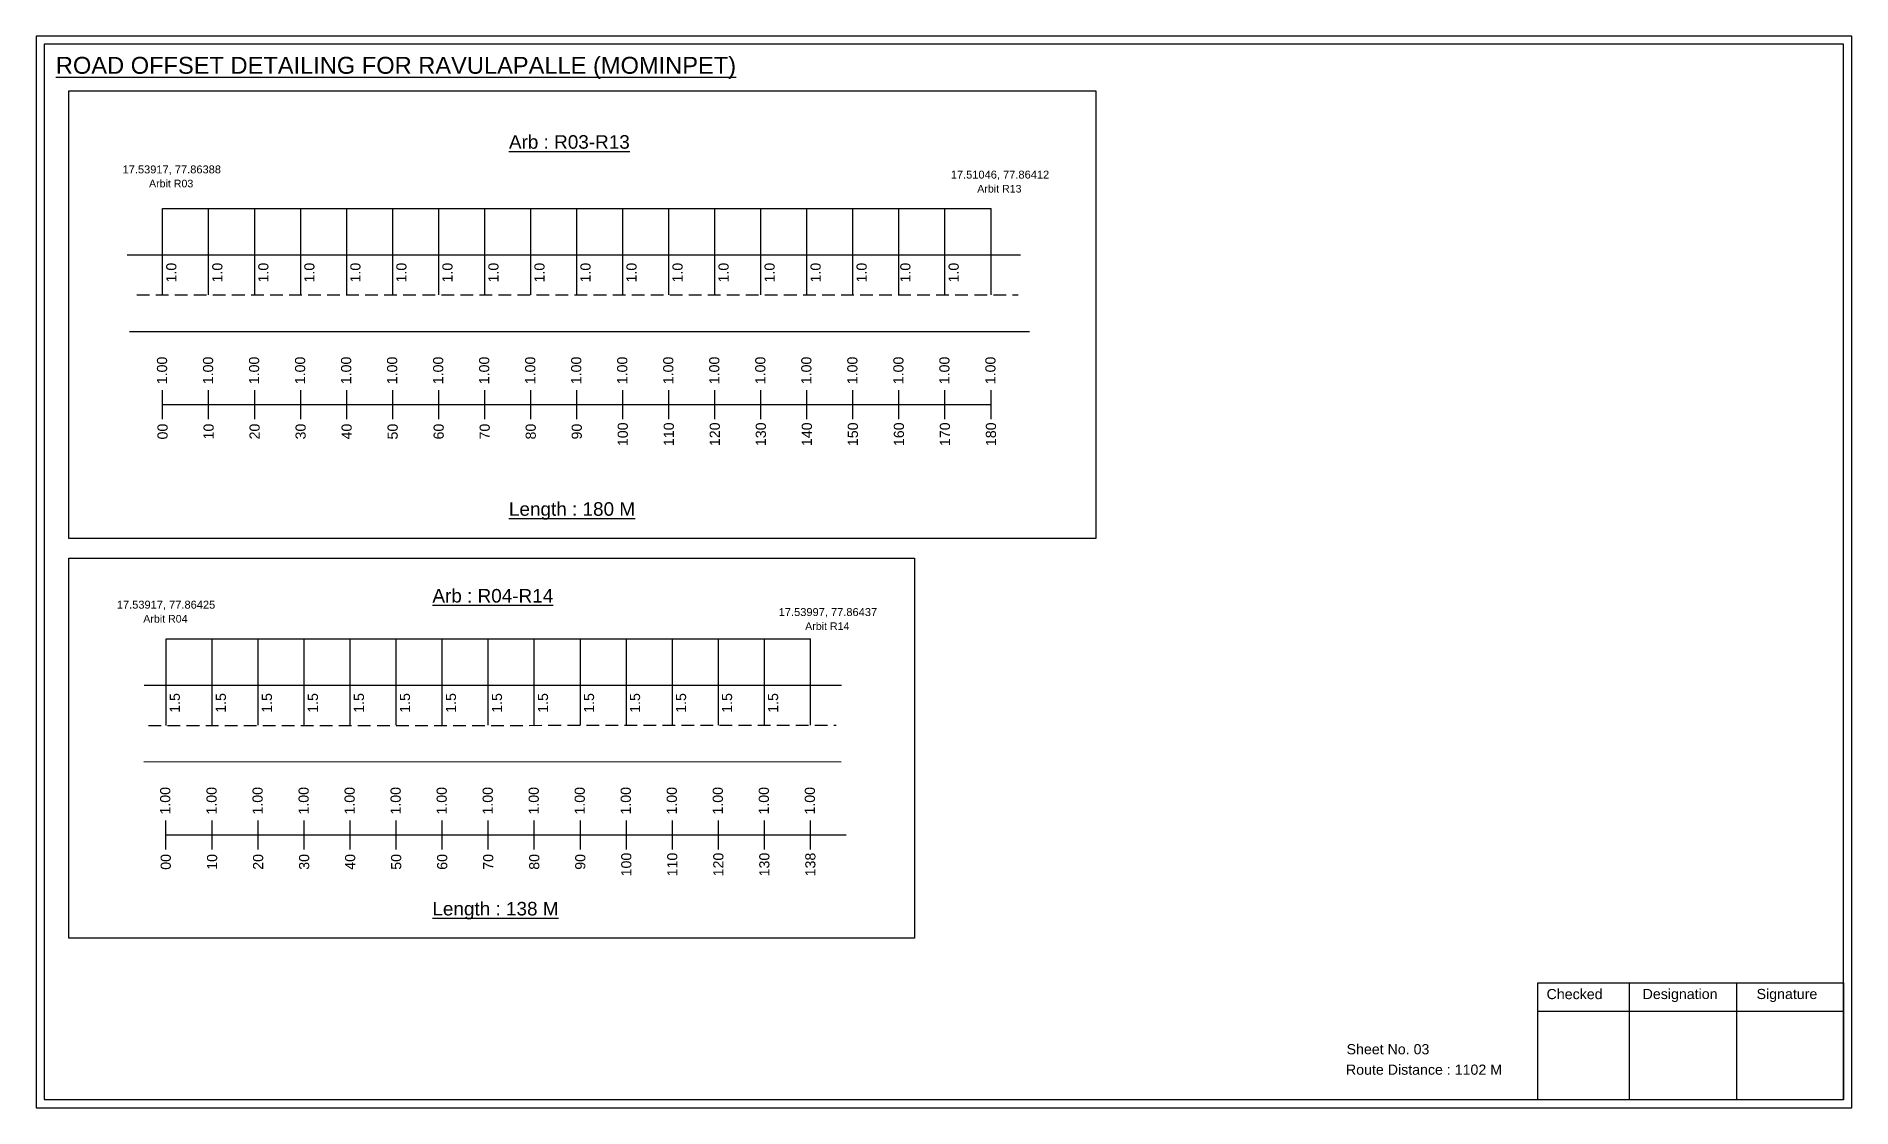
# Model space of a CAD drawing. Header units: inches. Extents: x 650 to 5493, y 229 to 773.
# Drawn here: x 4957 to 5493, y 267 to 583 of the extents above; entities that cross this region are included whole.
import ezdxf

# ---------------------------------------------------------------- set-up
doc = ezdxf.new("R2010")
doc.units = ezdxf.units.IN
doc.header["$MEASUREMENT"] = 0
doc.linetypes.add('DASHED2', pattern=[0.375, 0.25, -0.125])
doc.layers.add('PDF_Geometry', color=7, linetype='Continuous')
doc.layers.add('PDF_Text', color=5, linetype='Continuous')
doc.styles.add('PDF Arial', font='arial.ttf')
doc.styles.get("Standard").update_dxf_attribs({"font": 'arial.ttf'})

msp = doc.modelspace()

# ---------------------------------------------------------------- texts
at = {"color": 242, "true_color": 0xcd2027}
for s, height, p in [('%%UROAD OFFSET DETAILING FOR RAVULAPALLE (MOMINPET)', 5, (4962.57, 572.4)), ('%%UArb : R03-R13', 4, (5096.46, 550.25)), ('%%ULength : 180 M', 4, (5096.46, 441.75)), ('%%UArb : R04-R14', 4, (5073.84, 416.1)), ('%%ULength : 138 M', 4, (5073.84, 323.6))]:
    msp.add_text(s, height=height, dxfattribs=at).set_placement(p)
at = {"color": 5}
for s, height, p in [('17.53917, 77.86388', 2.34, (4982.28, 542.96)), ('17.51046, 77.86412', 2.34, (5227.03, 541.42)), ('Arbit R03', 2.246, (4990.1, 538.83)), ('Arbit R13', 2.246, (5234.85, 537.29)), ('17.53917, 77.86425', 2.34, (4980.58, 414.29)), ('17.53997, 77.86437', 2.34, (5176.18, 412.11)), ('Arbit R04', 2.246, (4988.4, 410.17)), ('Arbit R14', 2.246, (5184, 407.99))]:
    msp.add_text(s, height=height, dxfattribs=at).set_placement(p)
for s, p in [('1.0', (4998.18, 510.7)), ('1.0', (5011.78, 510.7)), ('1.0', (5025.38, 510.7)), ('1.0', (5038.98, 510.7)), ('1.0', (5052.58, 510.7)), ('1.0', (5066.18, 510.7)), ('1.0', (5079.78, 510.7)), ('1.0', (5093.38, 510.7)), ('1.0', (5106.98, 510.7)), ('1.0', (5120.58, 510.7)), ('1.0', (5134.18, 510.7)), ('1.0', (5147.78, 510.7)), ('1.0', (5161.38, 510.7)), ('1.0', (5174.98, 510.7)), ('1.0', (5188.58, 510.7)), ('1.0', (5202.18, 510.7)), ('1.0', (5215.1, 510.7)), ('1.0', (5229.38, 510.7)), ('1.5', (4999.22, 383.5)), ('1.5', (5012.82, 383.5)), ('1.5', (5026.42, 383.5)), ('1.5', (5040.02, 383.5)), ('1.5', (5053.62, 383.5)), ('1.5', (5067.22, 383.5)), ('1.5', (5080.82, 383.5)), ('1.5', (5094.42, 383.5)), ('1.5', (5108.02, 383.5)), ('1.5', (5121.62, 383.5)), ('1.5', (5135.22, 383.5)), ('1.5', (5148.82, 383.5)), ('1.5', (5162.42, 383.5)), ('1.5', (5176.02, 383.5))]:
    msp.add_text(s, height=3, rotation=90).set_placement(p)
at = {"color": 217, "true_color": 0x93278f}
for s, p in [('1.00', (4995.44, 480.62)), ('1.00', (5009.04, 480.62)), ('1.00', (5022.64, 480.62)), ('1.00', (5036.24, 480.62)), ('1.00', (5049.84, 480.62)), ('1.00', (5063.44, 480.62)), ('1.00', (5077.04, 480.62)), ('1.00', (5090.64, 480.62)), ('1.00', (5104.24, 480.62)), ('1.00', (5117.84, 480.62)), ('1.00', (5131.44, 480.62)), ('1.00', (5145.04, 480.62)), ('1.00', (5158.64, 480.62)), ('1.00', (5172.24, 480.62)), ('1.00', (5185.84, 480.62)), ('1.00', (5199.44, 480.62)), ('1.00', (5213.04, 480.62)), ('1.00', (5226.64, 480.62)), ('1.00', (5240.24, 480.62)), ('00', (4995.59, 464.3)), ('10', (5009.19, 464.3)), ('20', (5022.79, 464.3)), ('30', (5036.39, 464.3)), ('40', (5049.99, 464.3)), ('50', (5063.59, 464.3)), ('60', (5077.19, 464.3)), ('70', (5090.79, 464.3)), ('80', (5104.39, 464.3)), ('90', (5117.99, 464.3)), ('100', (5131.59, 462.34)), ('110', (5145.19, 462.34)), ('120', (5158.79, 462.34)), ('130', (5172.39, 462.34)), ('140', (5185.99, 462.34)), ('150', (5199.59, 462.34)), ('160', (5213.19, 462.34)), ('170', (5226.79, 462.34)), ('180', (5240.39, 462.34)), ('1.00', (4996.38, 353.42)), ('1.00', (5010.08, 353.42)), ('1.00', (5023.68, 353.42)), ('1.00', (5037.28, 353.42)), ('1.00', (5050.88, 353.42)), ('1.00', (5064.48, 353.42)), ('1.00', (5078.08, 353.42)), ('1.00', (5091.68, 353.42)), ('1.00', (5105.28, 353.42)), ('1.00', (5118.88, 353.42)), ('1.00', (5132.48, 353.42)), ('1.00', (5146.08, 353.42)), ('1.00', (5159.68, 353.42)), ('1.00', (5173.28, 353.42)), ('1.00', (5186.88, 353.42)), ('00', (4996.53, 337.1)), ('10', (5010.23, 337.1)), ('20', (5023.83, 337.1)), ('30', (5037.43, 337.1)), ('40', (5051.03, 337.1)), ('50', (5064.63, 337.1)), ('60', (5078.23, 337.1)), ('70', (5091.83, 337.1)), ('80', (5105.43, 337.1)), ('90', (5119.03, 337.1)), ('100', (5132.63, 335.15)), ('110', (5146.23, 335.15)), ('120', (5159.83, 335.15)), ('130', (5173.43, 335.15)), ('138', (5187.03, 335.15))]:
    msp.add_text(s, height=3, rotation=90, dxfattribs=at).set_placement(p)
for s, p in [('Sheet No. 03', (5344, 282.56)), ('Route Distance : 1102 M', (5343.81, 276.51))]:
    msp.add_text(s, height=3).set_placement(p)
at = {"layer": 'PDF_Text', "color": 7, "attachment_point": 7, "style": 'PDF Arial'}
for s, insert, char_height in [('Checked', (5403.1, 298.81), 3.001), ('Designation', (5431.48, 297.98), 3.0006), ('Signature', (5465.16, 297.98), 3.001)]:
    msp.add_mtext(s, dxfattribs=dict(at, insert=insert, char_height=char_height))

# ---------------------------------------------------------------- linework, layer by layer
for p, q in [((4994.12, 507.02), (4994.12, 532.56)), ((5007.72, 507.02), (5007.72, 532.56)), ((5021.32, 507.02), (5021.32, 532.56)), ((5034.92, 507.02), (5034.92, 532.56)), ((5048.52, 507.02), (5048.52, 532.56)), ((5062.12, 507.02), (5062.12, 532.56)), ((5075.72, 507.02), (5075.72, 532.56)), ((5089.32, 507.02), (5089.32, 532.56)), ((5102.92, 507.02), (5102.92, 532.56)), ((5116.52, 507.02), (5116.52, 532.56)), ((5130.12, 507.02), (5130.12, 532.56)), ((5143.72, 507.02), (5143.72, 532.56)), ((5157.32, 507.02), (5157.32, 532.56)), ((5170.92, 507.02), (5170.92, 532.56)), ((5184.52, 507.02), (5184.52, 532.56)), ((5198.12, 507.02), (5198.12, 532.56)), ((5211.72, 507.02), (5211.72, 532.56)), ((5225.32, 507.02), (5225.32, 532.56)), ((5238.92, 507.02), (5238.92, 532.56)), ((4983.61, 518.91), (5247.65, 518.91)), ((4984.29, 496.22), (5250.27, 496.22)), ((4995.16, 379.75), (4995.16, 405.36)), ((5008.76, 379.83), (5008.76, 405.36)), ((5022.36, 379.83), (5022.36, 405.36)), ((5035.96, 379.83), (5035.96, 405.36)), ((5049.56, 379.83), (5049.56, 405.36)), ((5063.16, 379.83), (5063.16, 405.36)), ((5076.76, 379.83), (5076.76, 405.36)), ((5090.36, 379.83), (5090.36, 405.36)), ((5103.96, 379.83), (5103.96, 405.36)), ((5117.56, 379.83), (5117.56, 405.36)), ((5131.16, 379.83), (5131.16, 405.36)), ((5144.76, 379.83), (5144.76, 405.36)), ((5158.36, 379.83), (5158.36, 405.36)), ((5171.96, 379.83), (5171.96, 405.36)), ((5185.56, 379.83), (5185.56, 405.36)), ((4988.62, 391.7), (5194.72, 391.71)), ((4988.52, 369.09), (5194.68, 368.99))]:
    msp.add_line(p, q)
at = {"color": 5}
for p, q in [((4994.12, 532.56), (5238.92, 532.56)), ((4995.16, 405.36), (5185.56, 405.36))]:
    msp.add_line(p, q, dxfattribs=at)
at = {"linetype": 'DASHED2', "ltscale": 15}
for p, q in [((4986.49, 507.02), (5246.92, 507.02)), ((4989.97, 379.75), (5193.15, 379.83))]:
    msp.add_line(p, q, dxfattribs=at)
at = {"color": 217, "true_color": 0x93278f}
for p, q in [((4994.12, 470.32), (4994.12, 478.88)), ((5007.72, 470.32), (5007.72, 478.88)), ((5021.32, 470.32), (5021.32, 478.88)), ((5034.92, 470.32), (5034.92, 478.88)), ((5048.52, 470.32), (5048.52, 478.88)), ((5062.12, 470.32), (5062.12, 478.88)), ((5075.72, 470.32), (5075.72, 478.88)), ((5089.32, 470.32), (5089.32, 478.88)), ((5102.92, 470.32), (5102.92, 478.88)), ((5116.52, 470.32), (5116.52, 478.88)), ((5130.12, 470.32), (5130.12, 478.88)), ((5143.72, 470.32), (5143.72, 478.88)), ((5157.32, 470.32), (5157.32, 478.88)), ((5170.92, 470.32), (5170.92, 478.88)), ((5184.52, 470.32), (5184.52, 478.88)), ((5198.12, 470.32), (5198.12, 478.88)), ((5211.72, 470.32), (5211.72, 478.88)), ((5225.32, 470.32), (5225.32, 478.88)), ((5238.92, 470.32), (5238.92, 478.88)), ((4994.12, 474.59), (5238.92, 474.64)), ((4995.05, 343.13), (4995.05, 351.68)), ((5008.76, 343.13), (5008.76, 351.68)), ((5022.36, 343.13), (5022.36, 351.68)), ((5035.96, 343.13), (5035.96, 351.68)), ((5049.56, 343.13), (5049.56, 351.68)), ((5063.16, 343.13), (5063.16, 351.68)), ((5076.76, 343.13), (5076.76, 351.68)), ((5090.36, 343.13), (5090.36, 351.68)), ((5103.96, 343.13), (5103.96, 351.68)), ((5117.56, 343.13), (5117.56, 351.68)), ((5131.16, 343.13), (5131.16, 351.68)), ((5144.76, 343.13), (5144.76, 351.68)), ((5158.36, 343.13), (5158.36, 351.68)), ((5171.96, 343.13), (5171.96, 351.68)), ((5185.56, 343.13), (5185.56, 351.68)), ((4995.05, 347.39), (5196.12, 347.44))]:
    msp.add_line(p, q, dxfattribs=at)
for points in [[(4966.42, 567.4), (5269.94, 567.4), (5269.94, 435.03), (4966.42, 435.03)], [(4966.42, 429.25), (5216.28, 429.25), (5216.28, 316.89), (4966.42, 316.89)]]:
    msp.add_lwpolyline(points, close=True)
at = {"layer": 'PDF_Geometry'}
for points in [[(4956.79, 583.48), (4956.79, 266.77), (5493.26, 266.77), (5493.26, 583.48)], [(4959.11, 581.15), (4959.11, 269.19), (5490.84, 269.19), (5490.84, 581.15)]]:
    msp.add_lwpolyline(points, close=True, dxfattribs=at)
at = {"layer": 'PDF_Geometry', "color": 242, "true_color": 0xcc1f26}
msp.add_lwpolyline([(5490.84, 269.09), (5400.5, 269.09), (5400.5, 303.7), (5490.84, 303.7)], close=True, dxfattribs=at)
for points in [[(5427.48, 303.7), (5427.48, 269.09)], [(5459.21, 303.7), (5459.21, 269.09)], [(5400.5, 295.33), (5490.84, 295.33)]]:
    msp.add_lwpolyline(points, dxfattribs=at)

msp.set_redraw_order([(e.dxf.handle, doc.entitydb.next_handle()) for e in msp.query("TEXT MTEXT ATTDEF DIMENSION ARC_DIMENSION")])  # texts and dimensions are drawn at this point

doc.saveas('drawing.dxf')
